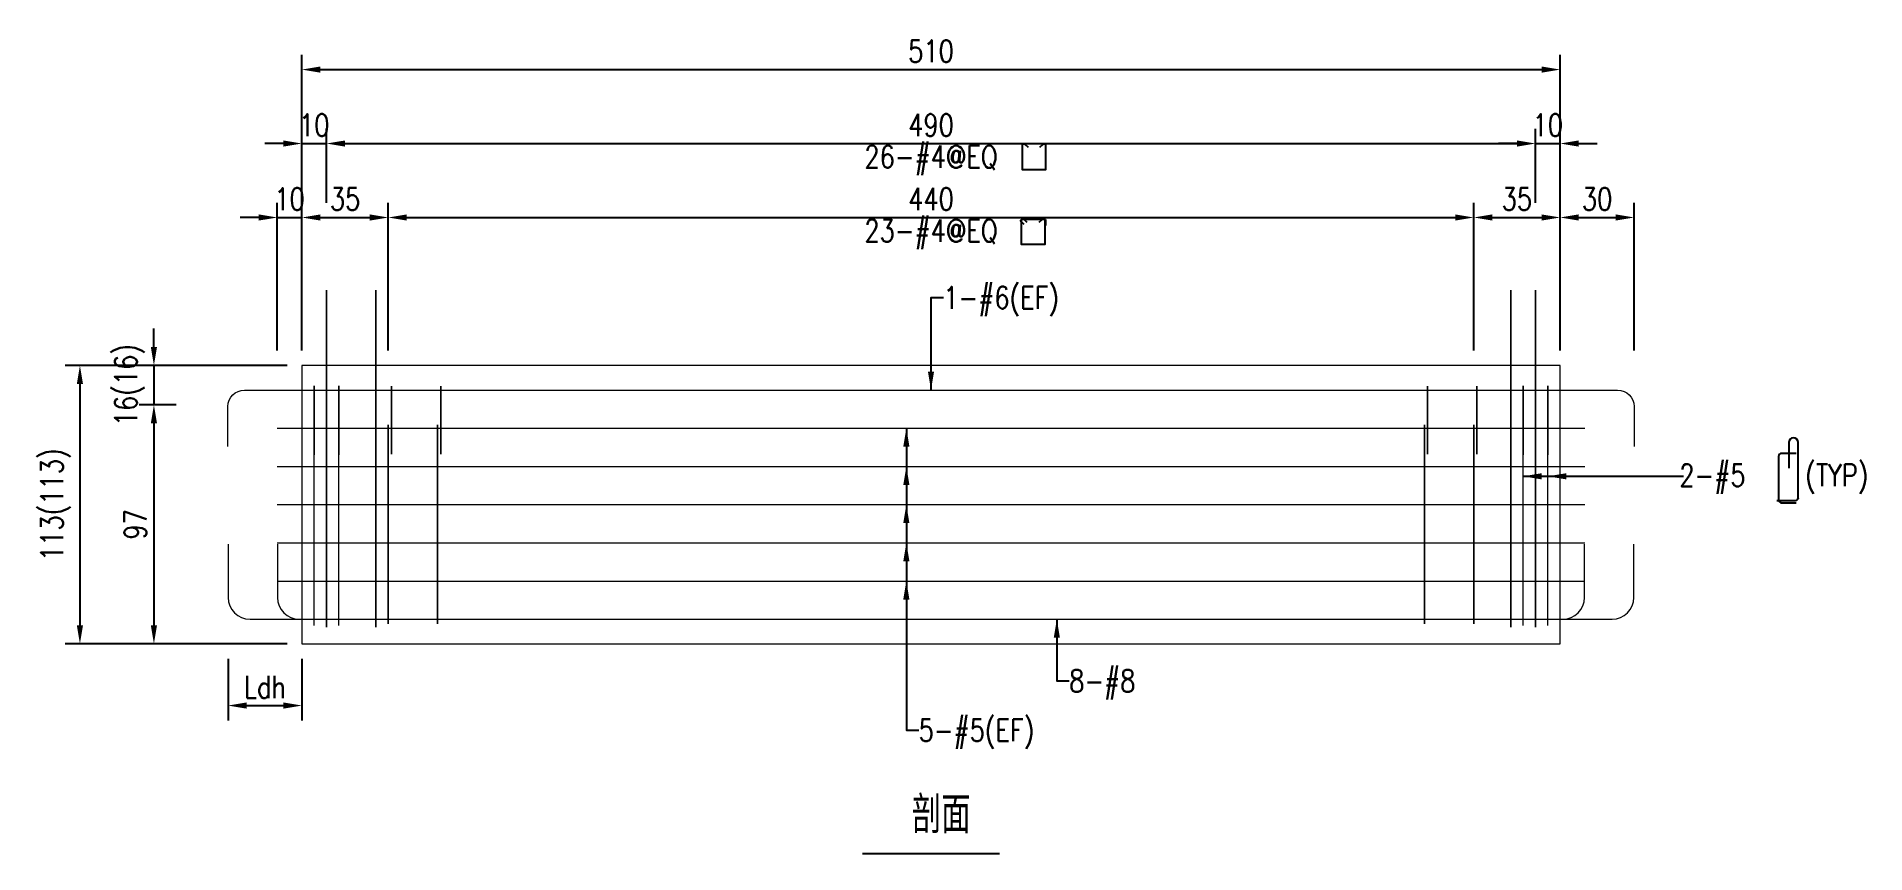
# Model space of a CAD drawing. Extents: x -4754 to 8167, y -19960 to 3942.
# Drawn here: x 7254 to 7995, y 2758 to 3089 of the extents above; entities that cross this region are included whole.
import ezdxf
from ezdxf.enums import TextEntityAlignment as Align

# ---------------------------------------------------------------- set-up
doc = ezdxf.new("R2010")
doc.units = 0
doc.header["$LTSCALE"] = 3
doc.layers.get('0').update_dxf_attribs({"linetype": 'CONTINUOUS'})
doc.layers.add('HB_0', color=7, linetype='CONTINUOUS', transparency=0.5)
for name, color, linetype in [('HB_DIM', 1, 'CONTINUOUS'), ('HB_TXT_CTEXT', 2, 'CONTINUOUS'), ('鋼筋', 3, 'CONTINUOUS')]:
    doc.layers.add(name, color=color, linetype=linetype)
doc.styles.get("Standard").update_dxf_attribs({"font": 'ROMANS.shx', "width": 0.8, "bigfont": 'chineset.shx'})
doc.dimstyles.new('30', dxfattribs={"dimscale": 3, "dimtxt": 3, "dimasz": 2.5, "dimexe": 2, "dimexo": 2, "dimgap": 1, "dimtad": 1, "dimdsep": 46, "dimtxsty": 'Standard', "dimcen": 0, "dimclrd": 256, "dimclre": 256, "dimclrt": 2, "dimadec": 0, "dimazin": 0, "dimtfac": 1, "dimtix": 1, "dimtmove": 2, "dimatfit": 3, "dimfxl": 1, "dimtolj": 1, "dimtzin": 0, "dimarcsym": 0})

msp = doc.modelspace()

# ---------------------------------------------------------------- texts
at = {"layer": 'HB_TXT_CTEXT', "linetype": 'Continuous', "width": 0.8}
for s, p in [('1-#6(EF)', (7621.573, 2983.007, -2)), ('8-#8', (7672.573, 2827.507)), ('5-#5(EF)', (7611.573, 2807.507, -2))]:
    msp.add_text(s, height=9, dxfattribs=at).set_placement(p, align=Align.MIDDLE_LEFT)

# ---------------------------------------------------------------- blocks, each defined once
blk = doc.blocks.new('beam_SectionSide')
at = {"layer": 'HB_TXT_CTEXT', "color": 4, "linetype": 'Continuous'}
blk.add_line((-27.76, 0), (27.76, 0), dxfattribs=at)
at = {"layer": 'HB_TXT_CTEXT', "color": 4, "linetype": 'Continuous', "width": 0.8}
blk.add_text(' 剖面', height=15, rotation=360, dxfattribs=at).set_placement((0, 16.5), align=Align.MIDDLE)
blk = doc.blocks.new('rebar_arrowD')
at = {"color": 1, "linetype": 'Continuous'}
blk.add_solid([(-1.25, -7.5), (0, 0), (1.25, -7.5)], dxfattribs=at)
blk = doc.blocks.new('*D1332')
at = {"layer": 'HB_DIM', "linetype": 'Continuous', "lineweight": -2}
for p, q in [((7331.64, 2836.51), (7331.64, 2811.51)), ((7361.57, 2836.51), (7361.57, 2811.51)), ((7339.14, 2817.51), (7354.07, 2817.51))]:
    blk.add_line(p, q, dxfattribs=at)
at = {"layer": 'HB_DIM'}
for points in [[(7339.14, 2818.76), (7339.14, 2816.26), (7331.64, 2817.51)], [(7354.07, 2816.26), (7354.07, 2818.76), (7361.57, 2817.51)]]:
    blk.add_solid(points, dxfattribs=at)
at = {"layer": 'HB_DIM', "color": 2, "linetype": 'Continuous', "insert": (7346.6, 2825.01), "char_height": 9, "attachment_point": 5, "rotation": 0}
blk.add_mtext('\\A1;Ldh', dxfattribs=at)
blk = doc.blocks.new('rebar_arrowU')
at = {"color": 1, "linetype": 'Continuous'}
blk.add_solid([(-1.25, -7.5), (0, 0), (1.25, -7.5)], dxfattribs=at)
blk = doc.blocks.new('rebar_arrowL')
at = {"color": 1, "linetype": 'Continuous', "extrusion": (0, 0, -1)}
blk.add_solid([(-7.5, 1.25), (0, 0), (-7.5, -1.25)], dxfattribs=at)
blk = doc.blocks.new('rebar_2Tie_180_90')
at = {"layer": 'HB_TXT_CTEXT', "linetype": 'Continuous'}
for points in [[(46.52, -8.69), (46.52, 13.68, 1), (42.68, 13.68), (42.68, 3.28)], [(45.67, 9.28), (39.8, 9.28, 0.414214), (38.6, 8.08), (38.6, -9.57)], [(46.52, -8.69, -0.414214), (45.32, -9.89), (37.81, -9.89)], [(38.6, -9.57, 0.414214), (39.8, -10.77), (45.67, -10.77)]]:
    blk.add_lwpolyline(points, format="xyb", dxfattribs=at)
at = {"color": 2, "linetype": 'Continuous', "width": 0.8}
for tag, p in [('2-D16', (-1.67, 0.43)), ('(TYP)', (49.39, 0.45))]:
    blk.add_attdef(tag, text='', height=9, dxfattribs=at).set_placement(p, align=Align.MIDDLE_LEFT)
blk = doc.blocks.new('*D1333')
at = {"layer": 'HB_DIM', "linetype": 'Continuous', "lineweight": -2}
for p, q in [((7361.57, 2961.51), (7361.57, 3081.51)), ((7871.57, 2961.51), (7871.57, 3081.51)), ((7369.07, 3075.51), (7864.07, 3075.51))]:
    blk.add_line(p, q, dxfattribs=at)
at = {"layer": 'HB_DIM'}
for points in [[(7369.07, 3076.76), (7369.07, 3074.26), (7361.57, 3075.51)], [(7864.07, 3074.26), (7864.07, 3076.76), (7871.57, 3075.51)]]:
    blk.add_solid(points, dxfattribs=at)
at = {"layer": 'HB_DIM', "color": 2, "linetype": 'Continuous', "insert": (7616.57, 3083.01), "char_height": 9, "attachment_point": 5, "rotation": 0}
blk.add_mtext('\\A1;510', dxfattribs=at)
blk = doc.blocks.new('*D1334')
at = {"layer": 'HB_DIM', "linetype": 'Continuous', "lineweight": -2}
for p, q in [((7361.57, 3021.51), (7361.57, 3051.51)), ((7371.57, 3021.51), (7371.57, 3051.51)), ((7354.07, 3045.51), (7346.57, 3045.51)), ((7361.57, 3045.51), (7371.57, 3045.51)), ((7379.07, 3045.51), (7386.57, 3045.51))]:
    blk.add_line(p, q, dxfattribs=at)
at = {"layer": 'HB_DIM'}
for points in [[(7354.07, 3044.26), (7354.07, 3046.76), (7361.57, 3045.51)], [(7379.07, 3046.76), (7379.07, 3044.26), (7371.57, 3045.51)]]:
    blk.add_solid(points, dxfattribs=at)
at = {"layer": 'HB_DIM', "color": 2, "linetype": 'Continuous', "insert": (7366.57, 3053.01), "char_height": 9, "attachment_point": 5, "rotation": 0}
blk.add_mtext('\\A1;10', dxfattribs=at)
blk = doc.blocks.new('*D1335')
at = {"layer": 'HB_DIM', "linetype": 'Continuous', "lineweight": -2}
for p, q in [((7371.57, 3021.51), (7371.57, 3051.51)), ((7861.57, 3021.51), (7861.57, 3051.51)), ((7379.07, 3045.51), (7854.07, 3045.51))]:
    blk.add_line(p, q, dxfattribs=at)
at = {"layer": 'HB_DIM'}
for points in [[(7379.07, 3046.76), (7379.07, 3044.26), (7371.57, 3045.51)], [(7854.07, 3044.26), (7854.07, 3046.76), (7861.57, 3045.51)]]:
    blk.add_solid(points, dxfattribs=at)
at = {"layer": 'HB_DIM', "color": 2, "linetype": 'Continuous', "insert": (7616.57, 3053.01), "char_height": 9, "attachment_point": 5, "rotation": 0}
blk.add_mtext('\\A1;490', dxfattribs=at)
blk = doc.blocks.new('*D1336')
at = {"layer": 'HB_DIM', "linetype": 'Continuous', "lineweight": -2}
for p, q in [((7861.57, 3021.51), (7861.57, 3051.51)), ((7871.57, 3021.51), (7871.57, 3051.51)), ((7854.07, 3045.51), (7846.57, 3045.51)), ((7861.57, 3045.51), (7871.57, 3045.51)), ((7879.07, 3045.51), (7886.57, 3045.51))]:
    blk.add_line(p, q, dxfattribs=at)
at = {"layer": 'HB_DIM'}
for points in [[(7854.07, 3044.26), (7854.07, 3046.76), (7861.57, 3045.51)], [(7879.07, 3046.76), (7879.07, 3044.26), (7871.57, 3045.51)]]:
    blk.add_solid(points, dxfattribs=at)
at = {"layer": 'HB_DIM', "color": 2, "linetype": 'Continuous', "insert": (7866.57, 3053.01), "char_height": 9, "attachment_point": 5, "rotation": 0}
blk.add_mtext('\\A1;10', dxfattribs=at)
blk = doc.blocks.new('*D1337')
at = {"layer": 'HB_DIM', "linetype": 'Continuous', "lineweight": -2}
for p, q in [((7351.57, 2961.51), (7351.57, 3021.51)), ((7361.57, 2961.51), (7361.57, 3021.51)), ((7344.07, 3015.51), (7336.57, 3015.51)), ((7351.57, 3015.51), (7361.57, 3015.51)), ((7369.07, 3015.51), (7376.57, 3015.51))]:
    blk.add_line(p, q, dxfattribs=at)
at = {"layer": 'HB_DIM'}
for points in [[(7344.07, 3014.26), (7344.07, 3016.76), (7351.57, 3015.51)], [(7369.07, 3016.76), (7369.07, 3014.26), (7361.57, 3015.51)]]:
    blk.add_solid(points, dxfattribs=at)
at = {"layer": 'HB_DIM', "color": 2, "linetype": 'Continuous', "insert": (7356.57, 3023.01), "char_height": 9, "attachment_point": 5, "rotation": 0}
blk.add_mtext('\\A1;10', dxfattribs=at)
blk = doc.blocks.new('*D1338')
at = {"layer": 'HB_DIM', "linetype": 'Continuous', "lineweight": -2}
for p, q in [((7361.57, 2961.51), (7361.57, 3021.51)), ((7396.57, 2961.51), (7396.57, 3021.51)), ((7369.07, 3015.51), (7389.07, 3015.51))]:
    blk.add_line(p, q, dxfattribs=at)
at = {"layer": 'HB_DIM'}
for points in [[(7369.07, 3016.76), (7369.07, 3014.26), (7361.57, 3015.51)], [(7389.07, 3014.26), (7389.07, 3016.76), (7396.57, 3015.51)]]:
    blk.add_solid(points, dxfattribs=at)
at = {"layer": 'HB_DIM', "color": 2, "linetype": 'Continuous', "insert": (7379.07, 3023.01), "char_height": 9, "attachment_point": 5, "rotation": 0}
blk.add_mtext('\\A1;35', dxfattribs=at)
blk = doc.blocks.new('*D1339')
at = {"layer": 'HB_DIM', "linetype": 'Continuous', "lineweight": -2}
for p, q in [((7396.57, 2961.51), (7396.57, 3021.51)), ((7836.57, 2961.51), (7836.57, 3021.51)), ((7404.07, 3015.51), (7829.07, 3015.51))]:
    blk.add_line(p, q, dxfattribs=at)
at = {"layer": 'HB_DIM'}
for points in [[(7404.07, 3016.76), (7404.07, 3014.26), (7396.57, 3015.51)], [(7829.07, 3014.26), (7829.07, 3016.76), (7836.57, 3015.51)]]:
    blk.add_solid(points, dxfattribs=at)
at = {"layer": 'HB_DIM', "color": 2, "linetype": 'Continuous', "insert": (7616.57, 3023.01), "char_height": 9, "attachment_point": 5, "rotation": 0}
blk.add_mtext('\\A1;440', dxfattribs=at)
blk = doc.blocks.new('*D1340')
at = {"layer": 'HB_DIM', "linetype": 'Continuous', "lineweight": -2}
for p, q in [((7836.57, 2961.51), (7836.57, 3021.51)), ((7871.57, 2961.51), (7871.57, 3021.51)), ((7844.07, 3015.51), (7864.07, 3015.51))]:
    blk.add_line(p, q, dxfattribs=at)
at = {"layer": 'HB_DIM'}
for points in [[(7844.07, 3016.76), (7844.07, 3014.26), (7836.57, 3015.51)], [(7864.07, 3014.26), (7864.07, 3016.76), (7871.57, 3015.51)]]:
    blk.add_solid(points, dxfattribs=at)
at = {"layer": 'HB_DIM', "color": 2, "linetype": 'Continuous', "insert": (7854.07, 3023.01), "char_height": 9, "attachment_point": 5, "rotation": 0}
blk.add_mtext('\\A1;35', dxfattribs=at)
blk = doc.blocks.new('*D1341')
at = {"layer": 'HB_DIM', "linetype": 'Continuous', "lineweight": -2}
for p, q in [((7871.57, 2961.51), (7871.57, 3021.51)), ((7901.57, 2961.51), (7901.57, 3021.51)), ((7879.07, 3015.51), (7894.07, 3015.51))]:
    blk.add_line(p, q, dxfattribs=at)
at = {"layer": 'HB_DIM'}
for points in [[(7879.07, 3016.76), (7879.07, 3014.26), (7871.57, 3015.51)], [(7894.07, 3014.26), (7894.07, 3016.76), (7901.57, 3015.51)]]:
    blk.add_solid(points, dxfattribs=at)
at = {"layer": 'HB_DIM', "color": 2, "linetype": 'Continuous', "insert": (7886.57, 3023.01), "char_height": 9, "attachment_point": 5, "rotation": 0}
blk.add_mtext('\\A1;30', dxfattribs=at)
blk = doc.blocks.new('*D1342')
at = {"layer": 'HB_DIM', "linetype": 'Continuous', "lineweight": -2}
for p, q in [((7355.57, 2955.51), (7265.57, 2955.51)), ((7271.57, 2948.01), (7271.57, 2850.01)), ((7355.57, 2842.51), (7265.57, 2842.51))]:
    blk.add_line(p, q, dxfattribs=at)
at = {"layer": 'HB_DIM'}
for points in [[(7272.82, 2948.01), (7270.32, 2948.01), (7271.57, 2955.51)], [(7270.32, 2850.01), (7272.82, 2850.01), (7271.57, 2842.51)]]:
    blk.add_solid(points, dxfattribs=at)
at = {"layer": 'HB_DIM', "color": 2, "linetype": 'Continuous', "insert": (7261.72, 2899.01), "char_height": 9, "attachment_point": 5, "rotation": 90}
blk.add_mtext('\\A1;113(113)', dxfattribs=at)
blk = doc.blocks.new('*D1343')
at = {"layer": 'HB_DIM', "linetype": 'Continuous', "lineweight": -2}
for p, q in [((7301.57, 2963.01), (7301.57, 2970.51)), ((7355.57, 2955.51), (7295.57, 2955.51)), ((7301.57, 2955.51), (7301.57, 2939.51)), ((7310.57, 2939.51), (7295.57, 2939.51)), ((7301.57, 2932.01), (7301.57, 2924.51))]:
    blk.add_line(p, q, dxfattribs=at)
at = {"layer": 'HB_DIM'}
for points in [[(7300.32, 2963.01), (7302.82, 2963.01), (7301.57, 2955.51)], [(7302.82, 2932.01), (7300.32, 2932.01), (7301.57, 2939.51)]]:
    blk.add_solid(points, dxfattribs=at)
at = {"layer": 'HB_DIM', "color": 2, "linetype": 'Continuous', "insert": (7291.72, 2947.51), "char_height": 9, "attachment_point": 5, "rotation": 90}
blk.add_mtext('\\A1;16(16)', dxfattribs=at)
blk = doc.blocks.new('*D1344')
at = {"layer": 'HB_DIM', "linetype": 'Continuous', "lineweight": -2}
for p, q in [((7310.57, 2939.51), (7295.57, 2939.51)), ((7301.57, 2932.01), (7301.57, 2850.01)), ((7355.57, 2842.51), (7295.57, 2842.51))]:
    blk.add_line(p, q, dxfattribs=at)
at = {"layer": 'HB_DIM'}
for points in [[(7302.82, 2932.01), (7300.32, 2932.01), (7301.57, 2939.51)], [(7300.32, 2850.01), (7302.82, 2850.01), (7301.57, 2842.51)]]:
    blk.add_solid(points, dxfattribs=at)
at = {"layer": 'HB_DIM', "color": 2, "linetype": 'Continuous', "insert": (7294.07, 2891.01), "char_height": 9, "attachment_point": 5, "rotation": 90}
blk.add_mtext('\\A1;97', dxfattribs=at)
blk = doc.blocks.new('dim_rebar_HoopU')
at = {"linetype": 'Continuous'}
blk.add_lwpolyline([(44.17, 4.47), (45.41, 5.71, -0.668179), (46.47, 5.27), (46.47, -4.68), (37.02, -4.68), (37.02, 5.27, -0.668179), (38.09, 5.71), (39.33, 4.47)], format="xyb", dxfattribs=at)
at = {"linetype": 'Continuous', "width": 0.8}
blk.add_attdef('25-D13@EQ', text='', height=9, dxfattribs=at).set_placement((0, 0), align=Align.MIDDLE)
blk = doc.blocks.new('dim_rebar_HoopUwithTie')
at = {"linetype": 'Continuous'}
for points in [[(37.71, 3.13), (36.52, 4.32, -0.668179), (36.95, 5.34), (45.82, 5.34, -0.414214), (46.42, 4.74), (46.42, 2.79)], [(43.88, 4.04), (45.07, 5.23, -0.668179), (46.09, 4.81), (46.09, -4.89), (36.68, -4.89), (36.68, 4.81, -0.668179), (37.71, 5.23), (38.89, 4.04)]]:
    blk.add_lwpolyline(points, format="xyb", dxfattribs=at)
at = {"linetype": 'Continuous', "width": 0.8}
blk.add_attdef('22-D13@EQ', text='', height=9, dxfattribs=at).set_placement((0, 0), align=Align.MIDDLE)

# ---------------------------------------------------------------- dimensions: what is measured, and where the dimension line sits
at = {"layer": 'HB_DIM', "linetype": 'Continuous'}
for base, p1, p2, angle, override, picture, middle in [((7871.573, 3075.507), (7361.573, 2955.507), (7871.573, 2955.507), 0, {"dimpost": '<>'}, '*D1333', (7616.573, 3083.007)), ((7371.573, 3045.507), (7361.573, 3015.507), (7371.573, 3015.507), 0, {"dimpost": '<>'}, '*D1334', (7366.573, 3053.007)), ((7861.573, 3045.507), (7371.573, 3015.507), (7861.573, 3015.507), 0, {"dimpost": '<>'}, '*D1335', (7616.573, 3053.007)), ((7871.573, 3045.507), (7861.573, 3015.507), (7871.573, 3015.507), 0, {"dimpost": '<>'}, '*D1336', (7866.573, 3053.007)), ((7361.573, 3015.507), (7351.573, 2955.507), (7361.573, 2955.507), 0, {"dimpost": '<>'}, '*D1337', (7356.573, 3023.007)), ((7396.573, 3015.507), (7361.573, 2955.507), (7396.573, 2955.507), 0, {"dimpost": '<>'}, '*D1338', (7379.073, 3023.007)), ((7836.573, 3015.507), (7396.573, 2955.507), (7836.573, 2955.507), 0, {"dimpost": '<>'}, '*D1339', (7616.573, 3023.007)), ((7871.573, 3015.507), (7836.573, 2955.507), (7871.573, 2955.507), 0, {"dimpost": '<>'}, '*D1340', (7854.073, 3023.007)), ((7901.573, 3015.507), (7871.573, 2955.507), (7901.573, 2955.507), 0, {"dimpost": '<>'}, '*D1341', (7886.573, 3023.007)), ((7301.573, 2842.507), (7316.573, 2939.507), (7361.573, 2842.507), 90, {"dimtad": 4, "dimpost": '<>'}, '*D1344', (7294.073, 2891.007))]:
    dim = msp.add_linear_dim(base=base, p1=p1, p2=p2, angle=angle, dimstyle='30', override=override, dxfattribs=at)
    dim.commit()
    dim.dimension.update_dxf_attribs({"geometry": picture, "text_midpoint": middle})
for base, p1, p2, angle, text, override, picture, middle in [((7301.573, 2939.507), (7361.573, 2955.507), (7316.573, 2939.507), 90, '<>(16)', {"dimtad": 4, "dimpost": '<>'}, '*D1343', (7291.716, 2947.507)), ((7271.573, 2842.507), (7361.573, 2955.507), (7361.573, 2842.507), 90, '<>(113)', {"dimtad": 4, "dimpost": '<>'}, '*D1342', (7261.716, 2899.007)), ((7361.573, 2817.507), (7331.636, 2842.507, -2), (7361.573, 2842.507), 0, 'Ldh', {"dimpost": '<>'}, '*D1332', (7346.605, 2825.007))]:
    dim = msp.add_linear_dim(base=base, p1=p1, p2=p2, angle=angle, text=text, dimstyle='30', override=override, dxfattribs=at)
    dim.commit()
    dim.dimension.update_dxf_attribs({"geometry": picture, "text_midpoint": middle})

# ---------------------------------------------------------------- linework, layer by layer
at = {"layer": 'HB_0', "lineweight": 5}
for p, q in [((7381.573, 2955.507), (7361.573, 2955.507)), ((7361.573, 2955.507), (7361.573, 2939.507, 8)), ((7381.573, 2955.507, 108), (7361.573, 2955.507, 108)), ((7361.573, 2955.507, 108), (7361.573, 2842.507, 108)), ((7851.573, 2955.507, 108), (7381.573, 2955.507, 108)), ((7851.573, 2955.507), (7381.573, 2955.507)), ((7871.573, 2955.507), (7851.573, 2955.507)), ((7871.573, 2955.507, 108), (7851.573, 2955.507, 108)), ((7871.573, 2939.507, 8), (7871.573, 2955.507)), ((7871.573, 2842.507, 108), (7871.573, 2955.507, 108)), ((7361.573, 2939.507, 13), (7361.573, 2842.507, 13)), ((7871.573, 2842.507, 13), (7871.573, 2939.507, 13)), ((7361.573, 2842.507, 13), (7381.573, 2842.507, 18)), ((7361.573, 2842.507, 108), (7381.573, 2842.507, 108)), ((7381.573, 2842.507, 108), (7851.573, 2842.507, 108)), ((7851.573, 2842.507, 18), (7871.573, 2842.507, 13)), ((7851.573, 2842.507, 108), (7871.573, 2842.507, 108))]:
    msp.add_line(p, q, dxfattribs=at)
at = {"layer": 'HB_TXT_CTEXT', "color": 1, "linetype": 'Continuous'}
for points in [[(7616.573, 2945.507), (7616.573, 2953.007), (7616.573, 2983.007), (7621.573, 2983.007)], [(7606.573, 2930.007), (7606.573, 2868.007), (7606.573, 2807.507), (7611.573, 2807.507)], [(7856.573, 2910.507), (7866.573, 2910.507), (7921.573, 2910.507)], [(7667.573, 2852.507), (7667.573, 2842.507), (7667.573, 2827.507), (7672.573, 2827.507)]]:
    msp.add_lwpolyline(points, dxfattribs=at)
at = {"layer": '鋼筋', "lineweight": 5}
for p, q in [((7371.573, 2979.654, 19.403), (7371.573, 2985.042, 14.015)), ((7371.573, 2985.042, 81.985), (7371.573, 2979.654, 76.597)), ((7371.573, 2982.797, 8.595), (7371.573, 2852.507, 8.595)), ((7371.573, 2852.507, 87.405), (7371.573, 2982.797, 87.405)), ((7391.573, 2979.654, 19.403), (7391.573, 2985.042, 14.015)), ((7391.573, 2985.042, 81.985), (7391.573, 2979.654, 76.597)), ((7391.573, 2982.797, 8.595), (7391.573, 2852.507, 8.595)), ((7391.573, 2852.507, 87.405), (7391.573, 2982.797, 87.405)), ((7851.573, 2979.654, 19.403), (7851.573, 2985.042, 14.015)), ((7851.573, 2985.042, 81.985), (7851.573, 2979.654, 76.597)), ((7851.573, 2982.797, 8.595), (7851.573, 2852.507, 8.595)), ((7851.573, 2852.507, 87.405), (7851.573, 2982.797, 87.405)), ((7861.573, 2979.654, 19.403), (7861.573, 2985.042, 14.015)), ((7861.573, 2985.042, 81.985), (7861.573, 2979.654, 76.597)), ((7861.573, 2982.797, 8.595), (7861.573, 2852.507, 8.595)), ((7861.573, 2852.507, 87.405), (7861.573, 2982.797, 87.405)), ((7338.258, 2945.507, -2), (7894.888, 2945.507, -2)), ((7366.573, 2854.02, -6.13), (7366.573, 2943.282, -6.13)), ((7366.573, 2943.282, 1.82), (7366.573, 2919.27, 1.82)), ((7376.573, 2854.02, -6.13), (7376.573, 2943.282, -6.13)), ((7376.573, 2943.282, 1.82), (7376.573, 2919.27, 1.82)), ((7397.843, 2919.51, 1.17), (7397.843, 2943.922, 1.17)), ((7397.843, 2943.922, -5.18), (7397.843, 2919.51, -5.18)), ((7417.843, 2919.51, 1.17), (7417.843, 2943.922, 1.17)), ((7417.843, 2943.922, -5.18), (7417.843, 2919.51, -5.18)), ((7817.843, 2919.51, 1.17), (7817.843, 2943.922, 1.17)), ((7817.843, 2943.922, -5.18), (7817.843, 2919.51, -5.18)), ((7837.843, 2919.51, 1.17), (7837.843, 2943.922, 1.17)), ((7837.843, 2943.922, -5.18), (7837.843, 2919.51, -5.18)), ((7856.573, 2854.02, -6.13), (7856.573, 2943.282, -6.13)), ((7856.573, 2943.282, 1.82), (7856.573, 2919.27, 1.82)), ((7866.573, 2854.02, -6.13), (7866.573, 2943.282, -6.13)), ((7866.573, 2943.282, 1.82), (7866.573, 2919.27, 1.82)), ((7331.573, 2922.587, -2), (7331.573, 2938.822, -2)), ((7901.573, 2938.822, -2), (7901.573, 2922.587, -2)), ((7351.573, 2930.007, -2), (7881.573, 2930.007, -2)), ((7396.573, 2925.119, 6.903), (7396.573, 2930.507, 1.515)), ((7396.573, 2930.507, 94.485), (7396.573, 2925.119, 89.097)), ((7416.573, 2925.119, 6.903), (7416.573, 2930.507, 1.515)), ((7416.573, 2930.507, 94.485), (7416.573, 2925.119, 89.097)), ((7816.573, 2925.119, 6.903), (7816.573, 2930.507, 1.515)), ((7816.573, 2930.507, 94.485), (7816.573, 2925.119, 89.097)), ((7836.573, 2925.119, 6.903), (7836.573, 2930.507, 1.515)), ((7836.573, 2930.507, 94.485), (7836.573, 2925.119, 89.097)), ((7396.573, 2928.262, -3.905), (7396.573, 2853.777, -3.905)), ((7396.573, 2853.777, 99.905), (7396.573, 2928.262, 99.905)), ((7416.573, 2928.262, -3.905), (7416.573, 2853.777, -3.905)), ((7416.573, 2853.777, 99.905), (7416.573, 2928.262, 99.905)), ((7816.573, 2928.262, -3.905), (7816.573, 2853.777, -3.905)), ((7816.573, 2853.777, 99.905), (7816.573, 2928.262, 99.905)), ((7836.573, 2928.262, -3.905), (7836.573, 2853.777, -3.905)), ((7836.573, 2853.777, 99.905), (7836.573, 2928.262, 99.905)), ((7351.573, 2914.507, -2), (7881.573, 2914.507, -2)), ((7351.573, 2899.007, -2), (7881.573, 2899.007, -2)), ((7331.636, 2882.987, -2), (7331.636, 2861.397, -2)), ((7331.636, 2882.987, 10.5), (7331.636, 2861.397, 10.5)), ((7351.573, 2883.507, -2), (7881.573, 2883.507, -2)), ((7351.636, 2882.987, 25.5), (7351.636, 2861.397, 25.5)), ((7351.636, 2882.987, 40.5), (7351.636, 2861.397, 40.5)), ((7881.51, 2861.397, 25.5), (7881.51, 2882.987, 25.5)), ((7881.51, 2861.397, 40.5), (7881.51, 2882.987, 40.5)), ((7901.51, 2861.397, -2), (7901.51, 2882.987, -2)), ((7901.51, 2861.397, 10.5), (7901.51, 2882.987, 10.5)), ((7351.573, 2868.007, -2), (7881.573, 2868.007, -2)), ((7340.526, 2852.507, -2), (7892.62, 2852.507, -2)), ((7340.526, 2852.507, 10.5), (7892.62, 2852.507, 10.5)), ((7360.526, 2852.507, 25.5), (7872.62, 2852.507, 25.5)), ((7360.526, 2852.507, 40.5), (7872.62, 2852.507, 40.5)), ((7366.573, 2850.045, 7.385), (7366.573, 2850.045, -2.155)), ((7371.573, 2849.332, 11.77), (7371.573, 2849.332, 84.23)), ((7376.573, 2850.045, 7.385), (7376.573, 2850.045, -2.155)), ((7391.573, 2849.332, 11.77), (7391.573, 2849.332, 84.23)), ((7396.573, 2850.602, -0.73), (7396.573, 2850.602, 96.73)), ((7416.573, 2850.602, -0.73), (7416.573, 2850.602, 96.73)), ((7816.573, 2850.602, -0.73), (7816.573, 2850.602, 96.73)), ((7836.573, 2850.602, -0.73), (7836.573, 2850.602, 96.73)), ((7851.573, 2849.332, 11.77), (7851.573, 2849.332, 84.23)), ((7856.573, 2850.045, 7.385), (7856.573, 2850.045, -2.155)), ((7861.573, 2849.332, 11.77), (7861.573, 2849.332, 84.23)), ((7866.573, 2850.045, 7.385), (7866.573, 2850.045, -2.155))]:
    msp.add_line(p, q, dxfattribs=at)
at = {"layer": '鋼筋', "lineweight": 5, "extrusion": (-1, 2.44929e-16, 0)}
for centre, start, end in [((-2982.797, 11.77, -7371.573), 135, 270), ((-2982.797, 84.23, -7371.573), 90, 225), ((-2982.797, 11.77, -7391.573), 135, 270), ((-2982.797, 84.23, -7391.573), 90, 225), ((-2982.797, 11.77, -7851.573), 135, 270), ((-2982.797, 84.23, -7851.573), 90, 225), ((-2982.797, 11.77, -7861.573), 135, 270), ((-2982.797, 84.23, -7861.573), 90, 225), ((-2943.922, -2.005, -7397.843), 90, 270), ((-2943.922, -2.005, -7417.843), 90, 270), ((-2943.922, -2.005, -7817.843), 90, 270), ((-2943.922, -2.005, -7837.843), 90, 270), ((-2928.262, -0.73, -7396.573), 135, 270), ((-2928.262, 96.73, -7396.573), 90, 225), ((-2928.262, -0.73, -7416.573), 135, 270), ((-2928.262, 96.73, -7416.573), 90, 225), ((-2928.262, -0.73, -7816.573), 135, 270), ((-2928.262, 96.73, -7816.573), 90, 225), ((-2928.262, -0.73, -7836.573), 135, 270), ((-2928.262, 96.73, -7836.573), 90, 225), ((-2852.507, 11.77, -7371.573), 270, 0), ((-2852.507, 84.23, -7371.573), 0, 90), ((-2852.507, 11.77, -7391.573), 270, 0), ((-2852.507, 84.23, -7391.573), 0, 90), ((-2853.777, -0.73, -7396.573), 270, 0), ((-2853.777, 96.73, -7396.573), 0, 90), ((-2853.777, -0.73, -7416.573), 270, 0), ((-2853.777, 96.73, -7416.573), 0, 90), ((-2853.777, -0.73, -7816.573), 270, 0), ((-2853.777, 96.73, -7816.573), 0, 90), ((-2853.777, -0.73, -7836.573), 270, 0), ((-2853.777, 96.73, -7836.573), 0, 90), ((-2852.507, 11.77, -7851.573), 270, 0), ((-2852.507, 84.23, -7851.573), 0, 90), ((-2852.507, 11.77, -7861.573), 270, 0), ((-2852.507, 84.23, -7861.573), 0, 90)]:
    msp.add_arc(centre, 3.175, start, end, dxfattribs=at)
at = {"layer": '鋼筋', "lineweight": 5, "extrusion": (0, 0, -1)}
for centre, start, end in [((-7338.258, 2938.822, 2), 0, 90), ((-7894.888, 2938.822, 2), 90, 180)]:
    msp.add_arc(centre, 6.685, start, end, dxfattribs=at)
at = {"layer": '鋼筋', "lineweight": 5, "extrusion": (1, -2.44929e-16, 1.22465e-16)}
for centre, start, end in [((2943.282, -2.155, 7366.573), 270, 90), ((2943.282, -2.155, 7376.573), 270, 90), ((2943.282, -2.155, 7856.573), 270, 90), ((2943.282, -2.155, 7866.573), 270, 90), ((2854.02, -2.155, 7366.573), 180, 270), ((2854.02, -2.155, 7376.573), 180, 270), ((2854.02, -2.155, 7856.573), 180, 270), ((2854.02, -2.155, 7866.573), 180, 270)]:
    msp.add_arc(centre, 3.975, start, end, dxfattribs=at)
at = {"layer": '鋼筋', "lineweight": 5}
for centre, start, end in [((7340.526, 2861.397, -2), 180, 270), ((7340.526, 2861.397, 10.5), 180, 270), ((7360.526, 2861.397, 25.5), 180, 270), ((7360.526, 2861.397, 40.5), 180, 270), ((7872.62, 2861.397, 25.5), 270, 0), ((7872.62, 2861.397, 40.5), 270, 0), ((7892.62, 2861.397, -2), 270, 0), ((7892.62, 2861.397, 10.5), 270, 0)]:
    msp.add_arc(centre, 8.89, start, end, dxfattribs=at)

# ---------------------------------------------------------------- block references
at = {"layer": 'HB_TXT_CTEXT', "linetype": 'Continuous'}
for name, p, values in [('dim_rebar_HoopU', (7616.573, 3039.507), {'25-D13@EQ': '26-#4@EQ'}), ('dim_rebar_HoopUwithTie', (7616.573, 3009.507), {'22-D13@EQ': '23-#4@EQ'}), ('rebar_2Tie_180_90', (7921.573, 2910.507, 7.385), {'2-D16': '2-#5', '(TYP)': '(TYP)'})]:
    msp.add_blockref(name, p, dxfattribs=at).add_auto_attribs(values)
at = {"layer": 'HB_TXT_CTEXT', "linetype": 'Continuous', "rotation": 180}
msp.add_blockref('rebar_arrowD', (7616.573, 2945.507, -2), dxfattribs=at)
at = {"layer": 'HB_TXT_CTEXT', "linetype": 'Continuous'}
for name, p in [('rebar_arrowU', (7606.573, 2930.007, -2)), ('rebar_arrowU', (7606.573, 2914.507, -2)), ('rebar_arrowL', (7856.573, 2910.507, 7.385)), ('rebar_arrowL', (7866.573, 2910.507, 7.385)), ('rebar_arrowU', (7606.573, 2899.007, -2)), ('rebar_arrowU', (7606.573, 2883.507, -2)), ('rebar_arrowU', (7606.573, 2868.007, -2)), ('rebar_arrowU', (7667.573, 2852.507))]:
    msp.add_blockref(name, p, dxfattribs=at)
at = {"layer": 'HB_TXT_CTEXT', "color": 0, "linetype": 'Continuous', "rotation": 360}
msp.add_blockref('beam_SectionSide', (7616.573, 2757.507), dxfattribs=at)

msp.set_redraw_order([(e.dxf.handle, doc.entitydb.next_handle()) for e in msp.query("TEXT MTEXT ATTDEF DIMENSION ARC_DIMENSION")])  # texts and dimensions are drawn at this point

doc.saveas('drawing.dxf')
